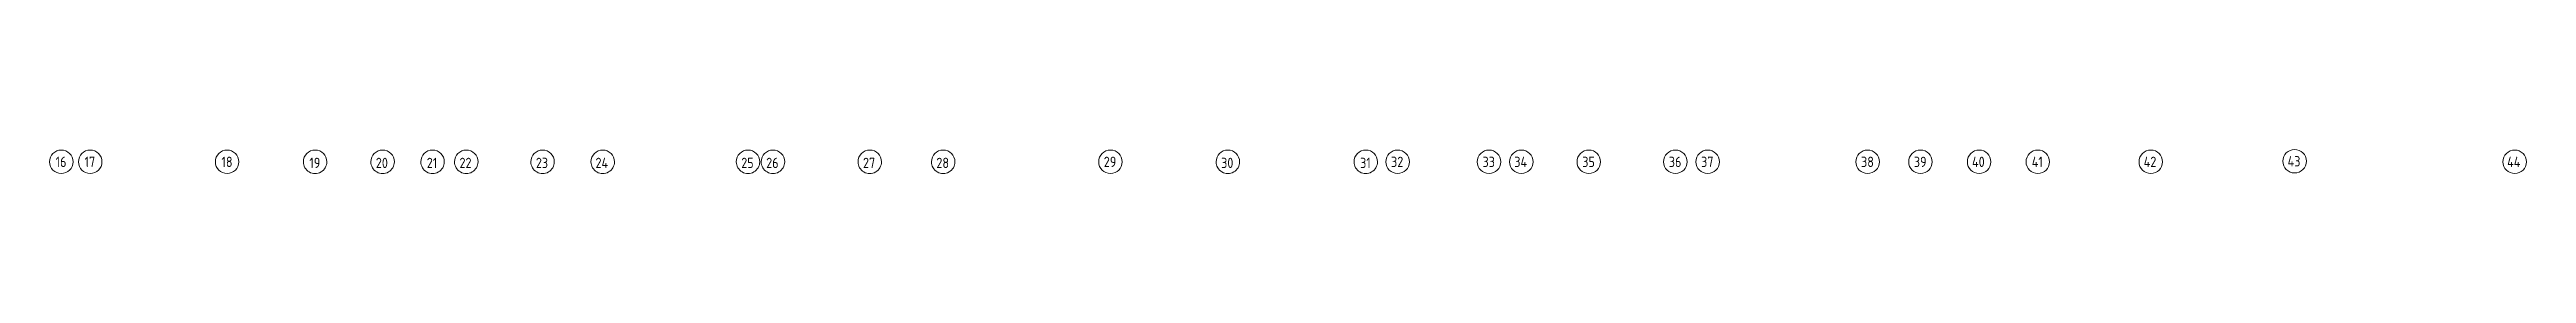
# Model space of a CAD drawing. Header units: millimetres. Extents: x -68946 to 288321, y -402657 to 324925.
# Drawn here: x 81506 to 165906, y 112621 to 113476 of the extents above; entities that cross this region are included whole.
import ezdxf

# ---------------------------------------------------------------- set-up
doc = ezdxf.new("R2010")
doc.units = ezdxf.units.MM
doc.layers.add('Оси', color=250, linetype='Continuous', lineweight=9)
doc.styles.add('GOST Common', font='', dxfattribs={"width": 0.9, "height": 350})
doc.styles.get('GOST Common').set_extended_font_data('GOST Common')

msp = doc.modelspace()

# ---------------------------------------------------------------- texts
at = {"layer": 'Оси', "lineweight": 25, "char_height": 350, "attachment_point": 1, "style": 'GOST Common'}
for s, insert, width in [('16', (81714.3978, 113210.966), 461.772), ('17', (82699.3978, 113210.966), 461.772), ('18', (87364.3978, 113210.966), 461.772), ('19', (90359.7591, 113175.7117), 461.772), ('20', (92624.2091, 113175.7117), 548.35425), ('21', (94359.7591, 113175.7117), 461.772), ('22', (95474.2092, 113175.7117), 548.35425), ('23', (98076.9092, 113175.7117), 541.139062), ('24', (100108.9091, 113175.7117), 584.430187), ('25', (105074.2091, 113175.7117), 548.35425), ('26', (105924.2094, 113175.7117), 548.35425), ('27', (109224.2094, 113175.7117), 548.35425), ('28', (111724.2098, 113175.7117), 548.35425), ('29', (117428.8484, 113210.966), 548.35425), ('30', (121426.91, 113175.7117), 541.139062), ('31', (126162.4597, 113175.7117), 454.556812), ('32', (127216.5484, 113210.966), 541.139062), ('33', (130334.6984, 113210.966), 533.923875), ('34', (131416.6988, 113210.966), 577.215), ('35', (133731.5488, 113210.966), 541.139062), ('36', (136681.5483, 113210.966), 541.139062), ('37', (137781.5488, 113210.966), 541.139062), ('38', (143231.5488, 113210.966), 541.139062), ('39', (145031.5488, 113210.966), 541.139062), ('40', (147013.5489, 113210.966), 584.430187), ('41', (149049.5488, 113210.966), 497.847937), ('42', (152863.5488, 113210.966), 584.430187), ('43', (157766.6988, 113230.966), 577.215), ('44', (165248.6988, 113210.966), 620.506125)]:
    msp.add_mtext(s, dxfattribs=dict(at, insert=insert, width=width))

# ---------------------------------------------------------------- blocks, each defined once
blk = doc.blocks.new('Ось сетки - Круг_Ø8 мм-39983606-АР1_Маркировочный план подвала_ Блок 2_ 3')
at = {"layer": 'Оси'}
for start, end in [(360, 180), (180, 360)]:
    blk.add_arc((0, 0), 4, start, end, dxfattribs=at)

# ---------------------------------------------------------------- block references
at = {"layer": 'Оси', "lineweight": 25, "xscale": 99.99999999999993, "yscale": 99.99999999999993, "zscale": 99.99999999999993}
for p in [(81905.5784, 113038.4326), (82890.5784, 113038.4326), (87555.5784, 113038.4326), (117655.579, 113038.4326), (127440.579, 113038.4326), (130555.579, 113038.4326), (131655.5794, 113038.4326), (133955.5794, 113038.4326), (136905.5789, 113038.4326), (138005.5794, 113038.4326), (143455.5794, 113038.4326), (145255.5794, 113038.4326), (147255.5796, 113038.4326), (149255.5794, 113038.4326), (153105.5794, 113038.4326), (158005.5794, 113058.4326), (165505.5794, 113038.4326)]:
    msp.add_blockref('Ось сетки - Круг_Ø8 мм-39983606-АР1_Маркировочный план подвала_ Блок 2_ 3', p, dxfattribs=at)
at = {"layer": 'Оси', "lineweight": 25, "xscale": 99.99999999999993, "yscale": 99.99999999999993, "zscale": 99.99999999999993, "rotation": 180}
for p in [(90555.5784, 113038.4326), (92855.5784, 113038.4326), (94555.5784, 113038.4326), (95705.5786, 113038.4326), (98305.5786, 113038.4326), (100355.5784, 113038.4326), (105305.5784, 113038.4326), (106155.5788, 113038.4326), (109455.5788, 113038.4326), (111955.5791, 113038.4326), (121655.5793, 113038.4326), (126355.579, 113038.4326)]:
    msp.add_blockref('Ось сетки - Круг_Ø8 мм-39983606-АР1_Маркировочный план подвала_ Блок 2_ 3', p, dxfattribs=at)

msp.set_redraw_order([(e.dxf.handle, doc.entitydb.next_handle()) for e in msp.query("TEXT MTEXT ATTDEF DIMENSION ARC_DIMENSION")])  # texts and dimensions are drawn at this point

doc.saveas('drawing.dxf')
